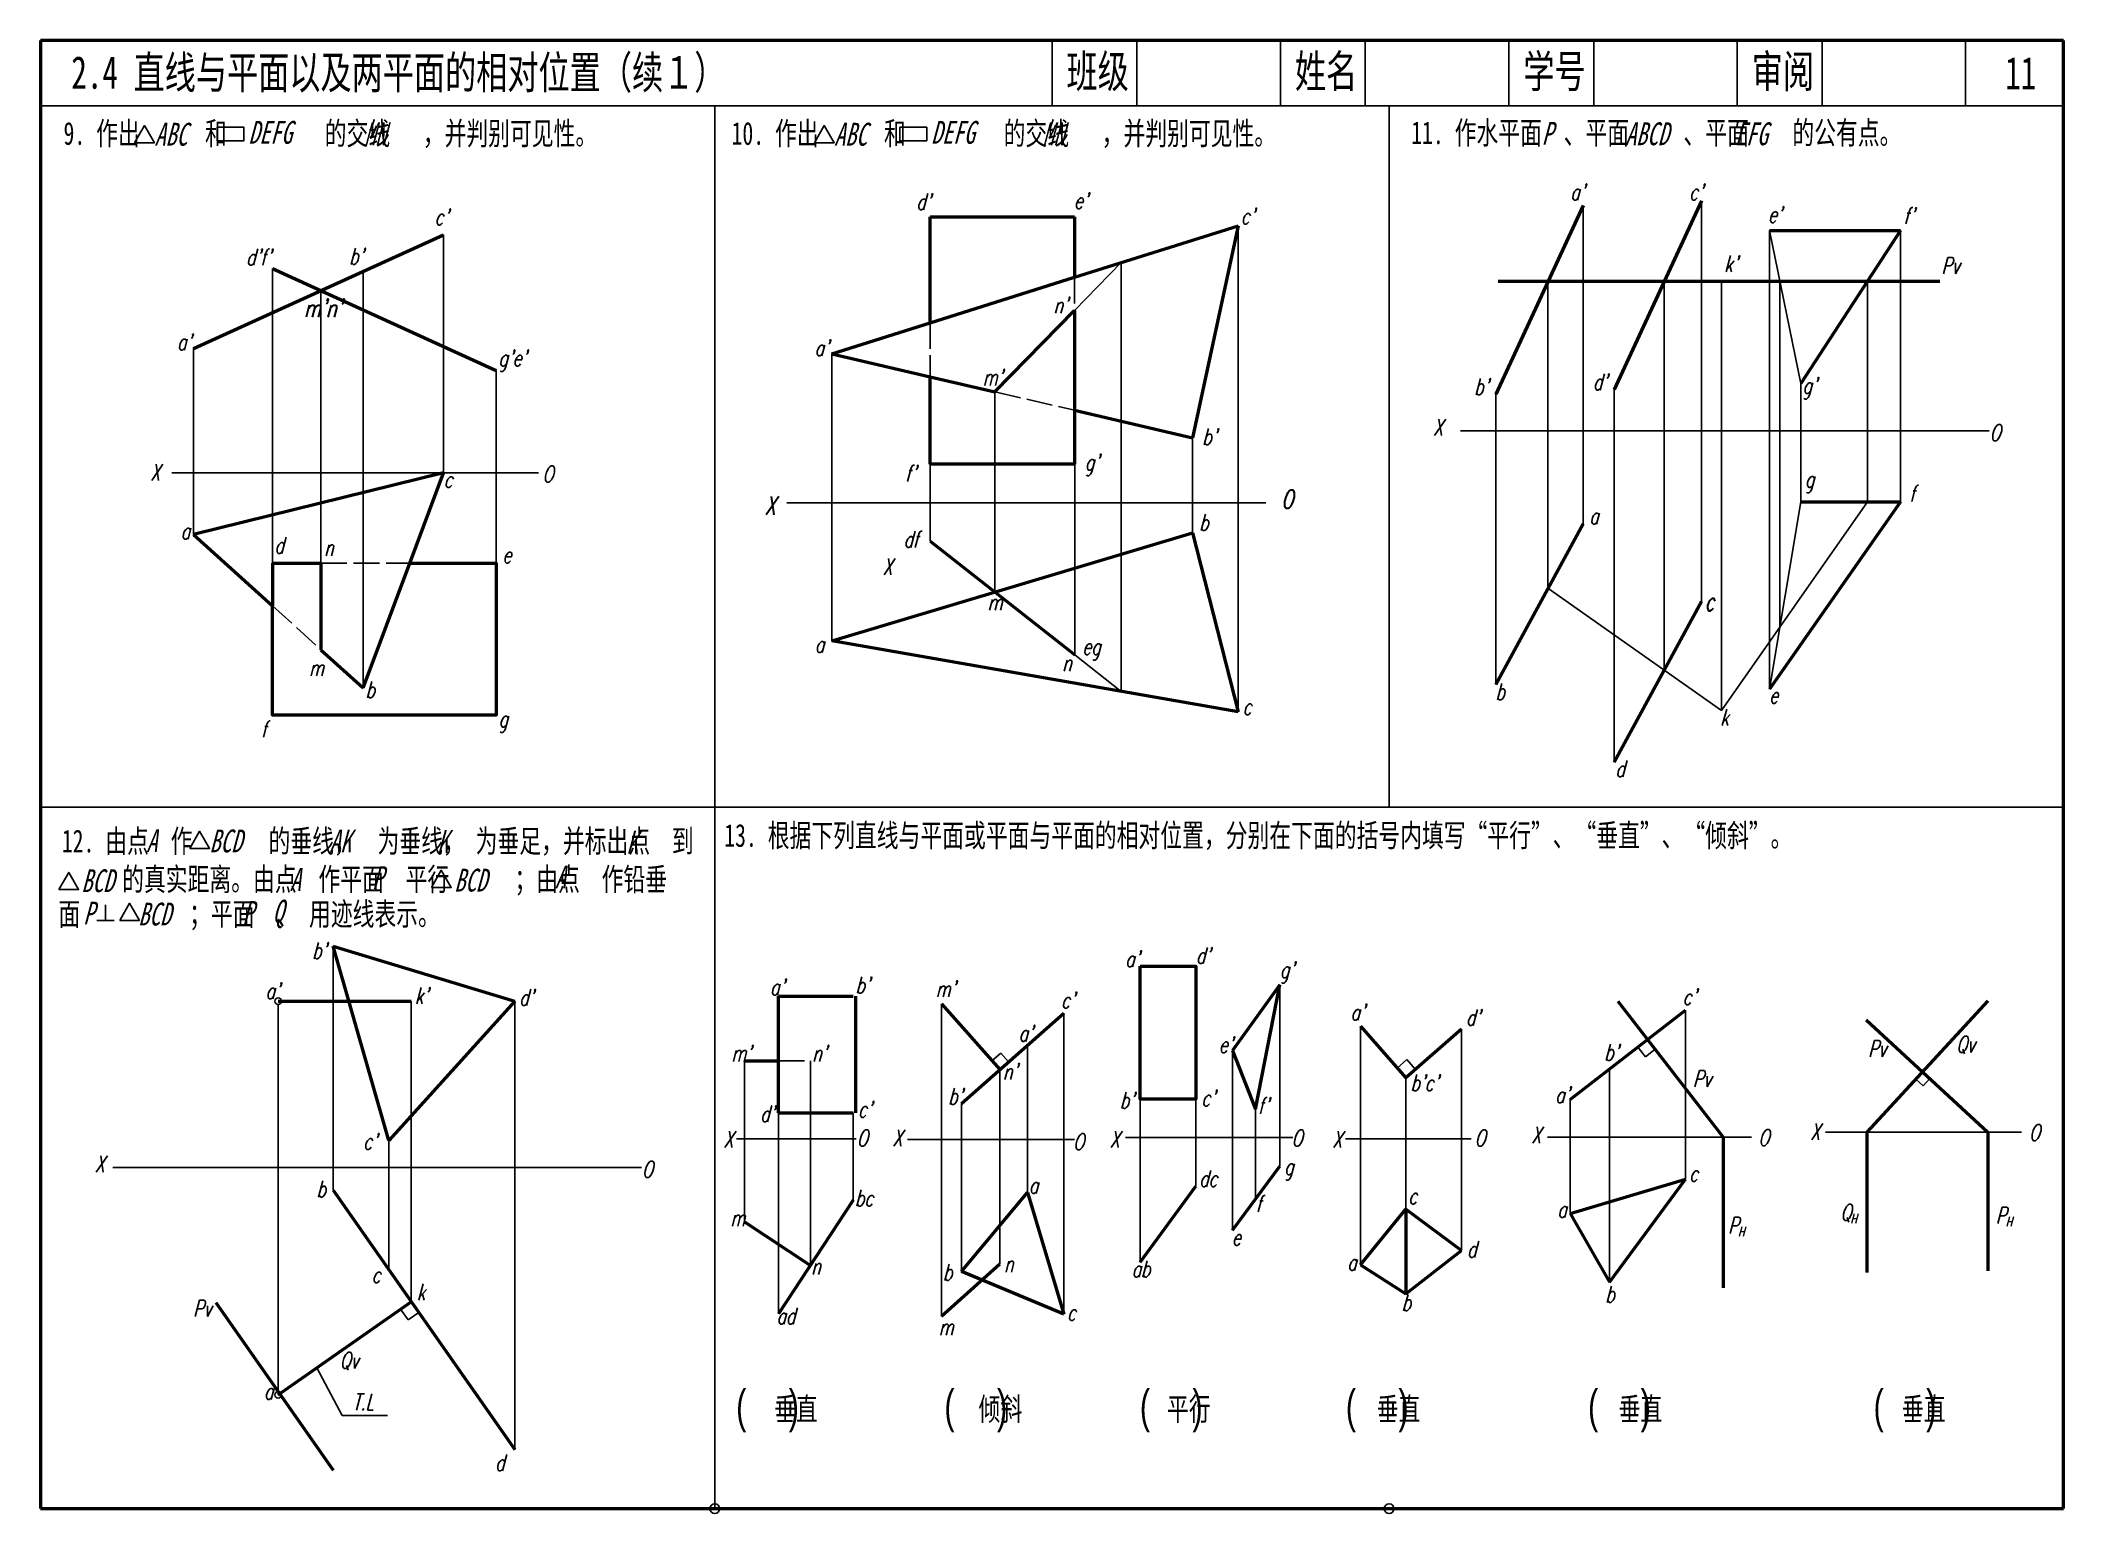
# Model space of a CAD drawing. Header units: millimetres. Extents: x -1022 to 1047, y 2161 to 2730.
# Drawn here: x 737 to 1047, y 2503.9 to 2729.7 of the extents above; entities that cross this region are included whole.
import ezdxf

# ---------------------------------------------------------------- set-up
doc = ezdxf.new("R2010")
doc.units = ezdxf.units.MM
doc.header["$PDMODE"] = 33
doc.header["$PDSIZE"] = 1.5
doc.linetypes.add('myHIDDEN', pattern=[5, 4, -1])
for name, color, linetype, lineweight in [('文字', 7, 'Continuous', 25), ('标注', 7, 'Continuous', 25), ('标题文字', 7, 'Continuous', 25), ('答案作图线1', 5, 'Continuous', 25), ('答案文字', 1, 'Continuous', 25), ('答案标注', 1, 'Continuous', 25), ('答案粗实线', 1, 'Continuous', 50), ('答案细实线', 1, 'Continuous', 25), ('答案虚线', 1, 'myHIDDEN', 25), ('粗实线', 7, 'Continuous', 50), ('细实线', 7, 'Continuous', 25), ('虚线', 7, 'myHIDDEN', 25)]:
    doc.layers.add(name, color=color, linetype=linetype, lineweight=lineweight)
doc.styles.add('SZ', font='txt.shx', dxfattribs={"width": 0.7, "oblique": 15})
doc.styles.add('图中汉字1-5号', font='', dxfattribs={"width": 0.7, "height": 5})
doc.styles.add('字母标注-2.5号', font='txt.shx', dxfattribs={"width": 0.7, "oblique": 15, "height": 2.5})
doc.styles.add('标题字母', font='SIMFANG.TTF', dxfattribs={"width": 0.7, "oblique": 15, "height": 3.5})
doc.styles.add('标题汉字1-5号', font='SimSun.ttf', dxfattribs={"width": 0.7, "height": 5})
doc.styles.add('标题汉字2-3.5号', font='SimSun.ttf', dxfattribs={"width": 0.7, "height": 3.5})
doc.styles.get('图中汉字1-5号').set_extended_font_data('FZFangSong-Z02')

msp = doc.modelspace()

# ---------------------------------------------------------------- texts
at = {"layer": '文字', "style": 'SZ', "oblique": 15, "width": 0.7}
for s, height, p in [('Pv', 2.5, (1028.27, 2693.92)), ('O', 2.8, (927.08, 2657.96)), ('X', 2.8, (847.95, 2656.98))]:
    msp.add_text(s, height=height, dxfattribs=at).set_placement(p)
at = {"layer": '标注', "oblique": 15, "width": 0.7}
for s, height, style, p in [("e'", 2.5, 'SZ', (895.35, 2703.86)), ("a'", 2.5, 'SZ', (971.41, 2705.19)), ("c'", 2.5, 'SZ', (989.61, 2705.19)), ("c'", 2.5, 'SZ', (797.38, 2701.38)), ("d'", 2.5, 'SZ', (871.19, 2703.69)), ("c'", 2.5, 'SZ', (920.91, 2701.5)), ("e'", 2.5, 'SZ', (1001.7, 2701.73)), ("f'", 2.5, 'SZ', (1022.45, 2701.55)), ("d'f'", 2.5, 'SZ', (768.49, 2695.21)), ("b'", 2.5, 'SZ', (784.28, 2695.35)), ("a'", 2.5, 'SZ', (757.91, 2682.22)), ("g'e'", 2.5, 'SZ', (807.16, 2679.75)), ("a'", 2.5, 'SZ', (855.6, 2681.31)), ("d'", 2.5, 'SZ', (974.87, 2676.08)), ("b'", 2.5, 'SZ', (956.67, 2675.36)), ("g'", 2.5, 'SZ', (1006.98, 2675.54)), ("b'", 2.5, 'SZ', (915.02, 2667.68)), ('X', 2.5, '字母标注-2.5号', (950.38, 2669.12)), ('O', 2.5, '字母标注-2.5号', (1035.67, 2668.31)), ("g'", 2.5, 'SZ', (897.02, 2663.79)), ('X', 2.5, 'SZ', (753.81, 2662.22)), ('O', 2.5, 'SZ', (813.9, 2661.95)), ("f'", 2.5, 'SZ', (869.48, 2662.09)), ('c', 2.5, 'SZ', (798.78, 2661.14)), ('g', 2.5, 'SZ', (1007.35, 2661.17)), ('f', 2.5, 'SZ', (1023.36, 2658.99)), ('b', 2.5, 'SZ', (914.54, 2654.55)), ('a', 2.5, 'SZ', (974.32, 2655.53)), ('a', 2.5, 'SZ', (758.48, 2653.24)), ('df', 2.5, 'SZ', (869.24, 2651.96)), ('d', 2.5, 'SZ', (772.84, 2651.04)), ('e', 2.5, 'SZ', (807.78, 2649.58)), ('X', 2.5, '字母标注-2.5号', (866.02, 2647.75)), ('c', 2.8, 'SZ', (991.97, 2642.25)), ('a', 2.5, 'SZ', (855.64, 2635.86)), ('eg', 2.5, 'SZ', (896.63, 2635.52)), ('b', 2.5, 'SZ', (786.8, 2628.9)), ('b', 2.5, 'SZ', (959.94, 2628.61)), ('e', 2.5, 'SZ', (1001.89, 2628.06)), ('g', 2.5, 'SZ', (807.18, 2624.44)), ('c', 2.5, 'SZ', (921.2, 2626.32)), ('f', 2.5, 'SZ', (770.77, 2622.87)), ('d', 2.5, 'SZ', (978.32, 2616.79)), ("b'", 2.5, 'SZ', (778.62, 2588.93)), ("a'", 2.5, 'SZ', (903.2, 2587.68)), ("d'", 2.5, 'SZ', (914.04, 2588.18)), ("g'", 2.5, 'SZ', (926.89, 2586.01)), ("a'", 2.5, 'SZ', (848.78, 2583.36)), ("b'", 2.5, 'SZ', (861.88, 2583.65)), ("m'", 2.5, 'SZ', (874.17, 2583.09)), ("a'", 2.5, 'SZ', (771.47, 2582.78)), ("d'", 2.5, 'SZ', (810.33, 2581.76)), ("c'", 2.5, 'SZ', (893.36, 2581.35)), ("c'", 2.5, 'SZ', (988.61, 2581.85)), ("a'", 2.5, 'SZ', (937.73, 2579.51)), ("d'", 2.5, 'SZ', (955.41, 2578.68)), ("a'", 2.5, 'SZ', (886.86, 2576.27)), ("e'", 2.5, 'SZ', (917.55, 2574.51)), ('Pv', 2.5, 'SZ', (1017.04, 2573.91)), ('Qv', 2.5, 'SZ', (1030.54, 2574.59)), ("m'", 2.5, 'SZ', (842.87, 2573.2)), ("n'", 2.5, 'SZ', (855.26, 2573.2)), ("b'", 2.5, 'SZ', (976.6, 2573.34)), ("n'", 2.5, 'SZ', (884.48, 2570.41)), ("b'c'", 2.5, 'SZ', (946.91, 2568.67)), ('Pv', 2.5, 'SZ', (990.21, 2569.29)), ("c'", 2.5, 'SZ', (862.26, 2564.62)), ("b'", 2.5, 'SZ', (876.07, 2566.6)), ("b'", 2.5, 'SZ', (902.37, 2566)), ("c'", 2.5, 'SZ', (914.88, 2566.34)), ("f'", 2.5, 'SZ', (923.55, 2565.17)), ("a'", 2.5, 'SZ', (969.09, 2566.84)), ("d'", 2.5, 'SZ', (847.27, 2563.93)), ("c'", 2.5, 'SZ', (786.43, 2559.7)), ('X', 2.5, '字母标注-2.5号', (841.65, 2560.02)), ('O', 2.5, '字母标注-2.5号', (862.09, 2560.21)), ('X', 2.5, '字母标注-2.5号', (867.55, 2560.22)), ('O', 2.5, '字母标注-2.5号', (895.22, 2559.63)), ('X', 2.5, '字母标注-2.5号', (900.84, 2560.02)), ('O', 2.5, '字母标注-2.5号', (928.7, 2560.21)), ('X', 2.5, '字母标注-2.5号', (934.94, 2560.02)), ('O', 2.5, '字母标注-2.5号', (956.75, 2560.21)), ('X', 2.5, '字母标注-2.5号', (965.43, 2560.67)), ('O', 2.5, '字母标注-2.5号', (1000.22, 2560.28)), ('X', 2.5, '字母标注-2.5号', (1008.18, 2561.18)), ('O', 2.5, '字母标注-2.5号', (1041.7, 2561.05)), ('X', 2.5, '字母标注-2.5号', (745.32, 2556.22)), ('O', 2.5, '字母标注-2.5号', (829.16, 2555.41)), ('b', 2.5, 'SZ', (779.3, 2552.4)), ('a', 2.5, 'SZ', (888.44, 2552.97)), ('dc', 2.5, 'SZ', (914.54, 2554)), ('g', 2.5, 'SZ', (927.56, 2555.83)), ('c', 2.5, 'SZ', (989.61, 2554.78)), ('bc', 2.5, 'SZ', (861.8, 2551)), ('f', 2.5, 'SZ', (923.22, 2550.16)), ('c', 2.5, 'SZ', (946.57, 2551.33)), ('Q', 2.5, 'SZ', (1012.8, 2548.82)), ('m', 2.5, 'SZ', (842.71, 2547.97)), ('a', 2.5, 'SZ', (969.43, 2549.28)), ('P', 2.5, 'SZ', (995.6, 2546.82)), ('H', 1.5, 'SZ', (1014.3, 2548.35)), ('P', 2.5, 'SZ', (1036.62, 2548.36)), ('H', 1.5, 'SZ', (1038.12, 2547.89)), ('e', 2.5, 'SZ', (919.55, 2544.99)), ('d', 2.5, 'SZ', (955.58, 2543.16)), ('H', 1.5, 'SZ', (997.1, 2546.35)), ('n', 2.5, 'SZ', (855.1, 2540.54)), ('b', 2.5, 'SZ', (875.28, 2539.65)), ('n', 2.5, 'SZ', (884.64, 2540.92)), ('ab', 2.5, 'SZ', (904.2, 2540.16)), ('a', 2.5, 'SZ', (937.23, 2541.16)), ('c', 2.5, 'SZ', (787.73, 2539.25)), ('b', 2.5, 'SZ', (945.57, 2534.99)), ('b', 2.5, 'SZ', (976.77, 2536.27)), ('ad', 2.5, 'SZ', (849.78, 2532.93)), ('m', 2.5, 'SZ', (874.64, 2531.25)), ('c', 2.5, 'SZ', (894.28, 2533.47)), ('a', 2.5, 'SZ', (771.22, 2521.41)), ('d', 2.5, 'SZ', (806.65, 2510.46))]:
    msp.add_text(s, height=height, dxfattribs=dict(at, style=style)).set_placement(p)
at = {"layer": '标题文字', "width": 0.7}
for s, height, style, p in [('2.4 直线与平面以及两平面的相对位置（续１）', 5, '标题汉字1-5号', (741.72, 2722.26)), ('班级', 5, '标题汉字1-5号', (894.21, 2722.43)), ('姓名', 5, '标题汉字1-5号', (929.21, 2722.43)), ('学号', 5, '标题汉字1-5号', (964.21, 2722.43)), ('审阅', 5, '标题汉字1-5号', (999.21, 2722.43)), ('11', 5, '标题汉字1-5号', (1038.04, 2722.16)), ('9. 作出      和         的交线   ，并判别可见性。', 3.5, '标题汉字2-3.5号', (740.52, 2713.67)), ('10. 作出      和         的交线   ，并判别可见性。', 3.5, '标题汉字2-3.5号', (842.88, 2713.67)), ('11. 作水平面  、平面     、平面    的公有点。', 3.5, '标题汉字2-3.5号', (947.02, 2713.77)), ('12. 由点  作       的垂线，  为垂线， 为垂足，并标出点  到 ', 3.5, '标题汉字2-3.5号', (740.25, 2605.22)), ('13. 根据下列直线与平面或平面与平面的相对位置，分别在下面的括号内填写“平行”、“垂直”、“倾斜”。', 3.5, '标题汉字2-3.5号', (841.76, 2606.09)), ('      的真实距离。由点  作平面  平行      ；由点  作铅垂', 3.5, '标题汉字2-3.5号', (739.51, 2599.37)), ('面          ；平面  、 用迹线表示。', 3.5, '标题汉字2-3.5号', (739.76, 2594.05))]:
    msp.add_text(s, height=height, dxfattribs=dict(at, style=style)).set_placement(p)
at = {"layer": '答案文字', "style": '标题汉字2-3.5号', "width": 0.7}
for s, p in [('垂直', (849.41, 2518.18)), ('倾斜', (880.74, 2518.18)), ('平行', (909.61, 2518.18)), ('垂直', (941.76, 2518.18)), ('垂直', (978.82, 2518.18)), ('垂直', (1022.23, 2518.18))]:
    msp.add_text(s, height=3.5, dxfattribs=at).set_placement(p)
at = {"layer": '答案标注', "style": 'SZ', "oblique": 15, "width": 0.7}
for s, height, p in [("k'", 2.5, (995, 2694.2)), ("m'n'", 2.8, (777.35, 2687.24)), ("n'", 2.5, (892.23, 2687.85)), ("m'", 2.5, (881.37, 2676.8)), ('n', 2.5, (780.46, 2650.69)), ('m', 2.5, (882.13, 2642.33)), ('m', 2.5, (778.15, 2632.27)), ('n', 2.5, (893.56, 2633)), ('k', 2.5, (994.4, 2624.69)), ("k'", 2.5, (794.36, 2582.04)), ('k', 2.5, (794.65, 2536.6)), ('Pv', 2.5, (760.4, 2534.09)), ('Qv', 2.5, (782.84, 2526.12)), ('T.L', 2.5, (784.83, 2519.77))]:
    msp.add_text(s, height=height, dxfattribs=at).set_placement(p)
at = {"layer": '粗实线', "style": '图中汉字1-5号', "width": 0.7}
for p in [(843.59, 2517.87), (875.5, 2517.87), (905.45, 2517.87), (937.01, 2517.87), (974.13, 2517.87), (1017.88, 2517.87)]:
    msp.add_text('(     )', height=5, dxfattribs=at).set_placement(p)
at = {"layer": '细实线', "style": '标题字母', "oblique": 15, "width": 0.7}
for s, p in [('ABC', (754.47, 2713.54)), ('DEFG  ', (768.85, 2713.83)), ('MN', (786.62, 2713.61)), ('ABC', (858.61, 2713.54)), ('DEFG  ', (873.46, 2713.83)), ('MN', (890.55, 2713.61)), ('P', (967.05, 2713.69)), ('ABCD  ', (979.81, 2713.61)), ('EFG', (996.64, 2713.61)), ('A', (753.2, 2605.27)), ('BCD', (762.87, 2605.24)), ('AK', (781.25, 2605.22)), ('K', (797.78, 2605.15)), ('K', (826.8, 2605.06)), ('BCD', (743.24, 2599.14)), ('A', (775.19, 2599.34)), ('P', (787.84, 2599.62)), ('BCD', (800.38, 2599.23)), ('A', (815.81, 2599.71)), ('Q', (772.56, 2594.47)), ('P', (743.55, 2594.19)), ('BCD', (751.96, 2594.03)), ('P', (767.96, 2594.28))]:
    msp.add_text(s, height=3.5, dxfattribs=at).set_placement(p)

# ---------------------------------------------------------------- linework, layer by layer
for p, q in [((840.32, 2504.66), (840.32, 2719.66)), ((943.65, 2612.16), (943.65, 2719.66)), ((736.99, 2612.16), (840.32, 2612.16))]:
    msp.add_line(p, q)
for p in [(840.32, 2504.66), (943.65, 2504.66)]:
    msp.add_point(p)
at = {"layer": '答案作图线1'}
for p, q in [((792.17, 2535.22), (793.32, 2533.58)), ((793.32, 2533.58), (794.96, 2534.73))]:
    msp.add_line(p, q, dxfattribs=at)
at = {"layer": '答案粗实线'}
for p, q in [((873.34, 2686.41), (895.42, 2693.37)), ((883.25, 2675.82), (895.42, 2688.28)), ((895.42, 2688.28), (895.42, 2672.98)), ((873.34, 2678.13), (883.25, 2675.82)), ((772.52, 2649.56), (779.95, 2649.56)), ((772.52, 2649.56), (772.52, 2643.03)), ((779.95, 2649.56), (779.95, 2636.3)), ((786.45, 2630.43), (793.57, 2649.56)), ((779.95, 2636.3), (786.45, 2630.43)), ((773.42, 2582.44), (793.81, 2582.44)), ((763.87, 2536.25), (781.86, 2510.55)), ((773.42, 2522.1), (793.81, 2536.37))]:
    msp.add_line(p, q, dxfattribs=at)
at = {"layer": '答案细实线'}
for p, q in [((1001.95, 2700.54), (1006.73, 2677.11)), ((895.42, 2688.28), (902.61, 2695.63)), ((902.61, 2629.89), (902.61, 2695.63)), ((779.95, 2691.32), (779.95, 2649.56)), ((967.99, 2692.75), (967.99, 2645.71)), ((985.79, 2692.75), (985.79, 2633.17)), ((994.57, 2626.99), (994.57, 2692.75)), ((1003.54, 2692.75), (1003.54, 2639.8)), ((1016.94, 2692.75), (1016.94, 2658.95)), ((883.25, 2645.13), (883.25, 2675.82)), ((1016.94, 2658.95), (994.57, 2626.99)), ((1006.73, 2658.95), (1001.95, 2630.26)), ((967.99, 2645.71), (994.57, 2626.99)), ((895.47, 2635.51), (902.61, 2629.89)), ((793.81, 2536.37), (793.81, 2582.44)), ((779.32, 2526.23), (783.21, 2518.92)), ((783.21, 2518.92), (790.16, 2518.92))]:
    msp.add_line(p, q, dxfattribs=at)
at = {"layer": '答案虚线'}
for p, q in [((895.42, 2693.37), (895.42, 2688.28)), ((873.34, 2686.41), (873.34, 2678.13)), ((883.25, 2675.82), (895.42, 2672.98)), ((779.95, 2649.56), (793.57, 2649.56)), ((772.52, 2643.03), (779.95, 2636.3))]:
    msp.add_line(p, q, dxfattribs=at)
at = {"layer": '粗实线'}
for p, q in [((736.99, 2729.66), (736.99, 2504.66)), ((1046.99, 2729.66), (736.99, 2729.66)), ((1046.99, 2504.66), (1046.99, 2729.66)), ((973.37, 2704.36), (959.98, 2675.44)), ((991.5, 2705.08), (978.11, 2676.16)), ((873.34, 2686.41), (873.34, 2702.65)), ((873.34, 2702.65), (895.42, 2702.65)), ((895.42, 2702.65), (895.42, 2693.37)), ((895.42, 2693.37), (920.51, 2701.26)), ((920.51, 2701.26), (913.52, 2668.76)), ((1001.95, 2700.54), (1022.03, 2700.54)), ((1022.03, 2700.54), (1006.73, 2677.11)), ((760.45, 2682.43), (798.73, 2699.88)), ((772.52, 2694.7), (806.84, 2679.1)), ((960.34, 2692.75), (1028.03, 2692.75)), ((858.23, 2681.65), (873.34, 2686.41)), ((858.23, 2681.65), (873.34, 2678.13)), ((873.34, 2664.71), (873.34, 2678.13)), ((895.42, 2672.98), (913.52, 2668.76)), ((895.42, 2672.98), (895.42, 2664.71)), ((798.73, 2663.42), (760.45, 2653.93)), ((793.57, 2649.56), (798.73, 2663.42)), ((895.42, 2664.71), (873.34, 2664.71)), ((1022.03, 2658.95), (1001.95, 2630.26)), ((1006.73, 2658.95), (1022.03, 2658.95)), ((760.45, 2653.93), (772.52, 2643.03)), ((858.23, 2637.63), (913.52, 2654.21)), ((913.52, 2654.21), (920.51, 2626.77)), ((959.98, 2630.98), (973.37, 2655.6)), ((873.34, 2652.93), (895.47, 2635.51)), ((978.11, 2619.05), (991.5, 2643.67)), ((920.51, 2626.77), (858.23, 2637.63)), ((781.86, 2590.85), (809.67, 2582.44)), ((790.39, 2561.1), (781.86, 2590.85)), ((809.67, 2582.44), (790.39, 2561.1)), ((850.07, 2583.21), (861.54, 2583.21)), ((850.07, 2565.3), (850.07, 2583.21)), ((861.89, 2583.21), (861.89, 2565.3)), ((926.88, 2584.95), (919.65, 2574.87)), ((923.16, 2565.89), (926.88, 2584.95)), ((978.69, 2582.42), (994.85, 2561.59)), ((1035.4, 2582.47), (1016.87, 2562.35)), ((875.08, 2582.01), (883.97, 2571.94)), ((878.11, 2566.77), (893.78, 2580.61)), ((971.4, 2567.36), (989.04, 2581.04)), ((1016.74, 2579.55), (1035.4, 2562.35)), ((939.24, 2578.59), (946.19, 2570.66)), ((954.73, 2578.13), (946.19, 2570.66)), ((844.85, 2573.3), (850.07, 2573.3)), ((919.65, 2574.87), (923.16, 2565.89)), ((850.07, 2565.3), (861.54, 2565.3)), ((994.85, 2561.59), (994.85, 2538.5)), ((1016.87, 2562.35), (1016.87, 2540.83)), ((1035.4, 2562.35), (1035.4, 2541.11)), ((919.65, 2547.35), (926.88, 2557.17)), ((971.4, 2549.87), (989.04, 2555.13)), ((977.43, 2539.35), (989.04, 2555.13)), ((781.86, 2553.45), (809.67, 2513.71)), ((861.54, 2551.92), (850.07, 2534.54)), ((878.11, 2541.02), (888.22, 2553.1)), ((888.22, 2553.1), (893.78, 2534.48)), ((905.49, 2542.46), (914.04, 2554.06)), ((844.85, 2548.62), (854.96, 2541.94)), ((939.24, 2542.02), (946.19, 2550.55)), ((946.19, 2550.55), (954.73, 2544.23)), ((946.19, 2550.55), (946.19, 2537.58)), ((971.4, 2549.87), (977.43, 2539.35)), ((875.08, 2534.17), (883.97, 2542.18)), ((939.24, 2542.02), (946.19, 2537.58)), ((946.19, 2537.58), (954.73, 2544.23)), ((893.78, 2534.48), (878.11, 2541.02)), ((736.99, 2504.66), (1046.99, 2504.66))]:
    msp.add_line(p, q, dxfattribs=at)
msp.add_lwpolyline([(793.57, 2649.56), (806.84, 2649.56), (806.84, 2626.27), (772.52, 2626.27), (772.52, 2643.03)], dxfattribs=at)
msp.add_lwpolyline([(905.49, 2587.79), (914.04, 2587.79), (914.04, 2567.42), (905.49, 2567.42)], close=True, dxfattribs=at)
at = {"layer": '细实线'}
for p, q in [((891.99, 2729.66), (891.99, 2719.66)), ((904.99, 2729.66), (904.99, 2719.66)), ((926.99, 2729.66), (926.99, 2719.66)), ((939.99, 2729.66), (939.99, 2719.66)), ((961.99, 2729.66), (961.99, 2719.66)), ((974.99, 2729.66), (974.99, 2719.66)), ((996.99, 2729.66), (996.99, 2719.66)), ((1009.99, 2729.66), (1009.99, 2719.66)), ((1031.99, 2729.66), (1031.99, 2719.66)), ((1046.99, 2719.66), (736.99, 2719.66)), ((973.37, 2704.36), (973.37, 2655.6)), ((991.5, 2705.08), (991.5, 2643.67)), ((920.51, 2626.77), (920.51, 2701.26)), ((1001.95, 2700.54), (1001.95, 2630.26)), ((1022.03, 2700.54), (1022.03, 2658.95)), ((798.73, 2663.42), (798.73, 2699.88)), ((772.52, 2649.56), (772.52, 2694.7)), ((786.45, 2630.43), (786.45, 2694.29)), ((760.45, 2653.93), (760.45, 2682.43)), ((858.23, 2681.65), (858.23, 2637.63)), ((806.84, 2649.56), (806.84, 2679.1)), ((959.98, 2675.44), (959.98, 2630.98)), ((978.11, 2676.16), (978.11, 2619.05)), ((1006.73, 2677.11), (1006.73, 2658.95)), ((954.6, 2669.86), (1035.57, 2669.86)), ((913.52, 2668.76), (913.52, 2654.21)), ((757.11, 2663.42), (813.28, 2663.42)), ((873.34, 2664.71), (873.34, 2652.93)), ((895.47, 2664.71), (895.47, 2635.51)), ((851.37, 2658.82), (924.73, 2658.82)), ((840.32, 2612.16), (1046.99, 2612.16)), ((745.65, 2594.8), (748.29, 2594.8)), ((746.97, 2597.21), (746.97, 2594.8)), ((781.86, 2590.85), (781.86, 2553.45)), ((809.67, 2582.44), (809.67, 2513.71)), ((926.88, 2584.95), (926.88, 2557.17)), ((773.42, 2581.94), (773.42, 2522.6)), ((875.08, 2534.17), (875.08, 2582.01)), ((893.78, 2534.48), (893.78, 2580.61)), ((989.04, 2581.04), (989.04, 2555.13)), ((939.24, 2578.59), (939.24, 2542.02)), ((954.73, 2578.13), (954.73, 2544.23)), ((844.85, 2548.62), (844.85, 2573.3)), ((854.96, 2541.94), (854.96, 2573.3)), ((882.78, 2573.29), (884.13, 2574.48)), ((884.13, 2574.48), (885.32, 2573.14)), ((888.22, 2553.1), (888.22, 2575.7)), ((919.65, 2574.87), (919.65, 2547.35)), ((946.38, 2573.48), (944.87, 2572.16)), ((946.38, 2573.48), (947.69, 2571.97)), ((981.77, 2575.4), (982.92, 2573.92)), ((982.92, 2573.92), (984.4, 2575.07)), ((883.97, 2571.94), (883.97, 2542.18)), ((946.19, 2570.66), (946.19, 2550.55)), ((977.43, 2572.03), (977.43, 2539.35)), ((1024.36, 2570.49), (1025.46, 2569.47)), ((1026.48, 2570.57), (1025.46, 2569.47)), ((905.49, 2567.42), (905.49, 2542.46)), ((914.04, 2567.42), (914.04, 2554.06)), ((971.4, 2567.36), (971.4, 2549.87)), ((850.07, 2534.54), (850.07, 2565.3)), ((861.54, 2551.92), (861.54, 2565.3)), ((878.11, 2541.02), (878.11, 2566.77)), ((923.16, 2565.89), (923.16, 2551.87)), ((790.39, 2561.1), (790.39, 2541.25)), ((843.65, 2561.32), (861.96, 2561.32)), ((869.82, 2561.25), (895.46, 2561.25)), ((903.27, 2561.55), (928.91, 2561.55)), ((936.94, 2561.32), (956.2, 2561.32)), ((967.92, 2561.59), (999.16, 2561.59)), ((1010.49, 2562.35), (1040.56, 2562.35)), ((748.1, 2556.95), (829.06, 2556.95))]:
    msp.add_line(p, q, dxfattribs=at)
for points in [[(751.42, 2713.98), (754.46, 2713.98), (752.94, 2716.61)], [(764.06, 2716.35), (768.17, 2716.35), (768.17, 2714.29), (764.06, 2714.29)], [(855.57, 2713.98), (858.61, 2713.98), (857.09, 2716.61)], [(868.67, 2716.35), (872.79, 2716.35), (872.79, 2714.29), (868.67, 2714.29)], [(759.86, 2605.84), (762.9, 2605.84), (761.38, 2608.47)], [(739.79, 2599.54), (742.83, 2599.54), (741.31, 2602.17)], [(796.9, 2599.87), (799.93, 2599.87), (798.41, 2602.5)], [(749.13, 2594.81), (752.16, 2594.81), (750.64, 2597.44)]]:
    msp.add_lwpolyline(points, close=True, dxfattribs=at)
for centre in [(773.42, 2582.44), (773.42, 2522.1)]:
    msp.add_circle(centre, 0.5, dxfattribs=at)
at = {"layer": '虚线'}
msp.add_line((850.07, 2573.3), (854.96, 2573.3), dxfattribs=at)

msp.set_redraw_order([(e.dxf.handle, doc.entitydb.next_handle()) for e in msp.query("TEXT MTEXT ATTDEF DIMENSION ARC_DIMENSION")])  # texts and dimensions are drawn at this point

doc.saveas('drawing.dxf')
